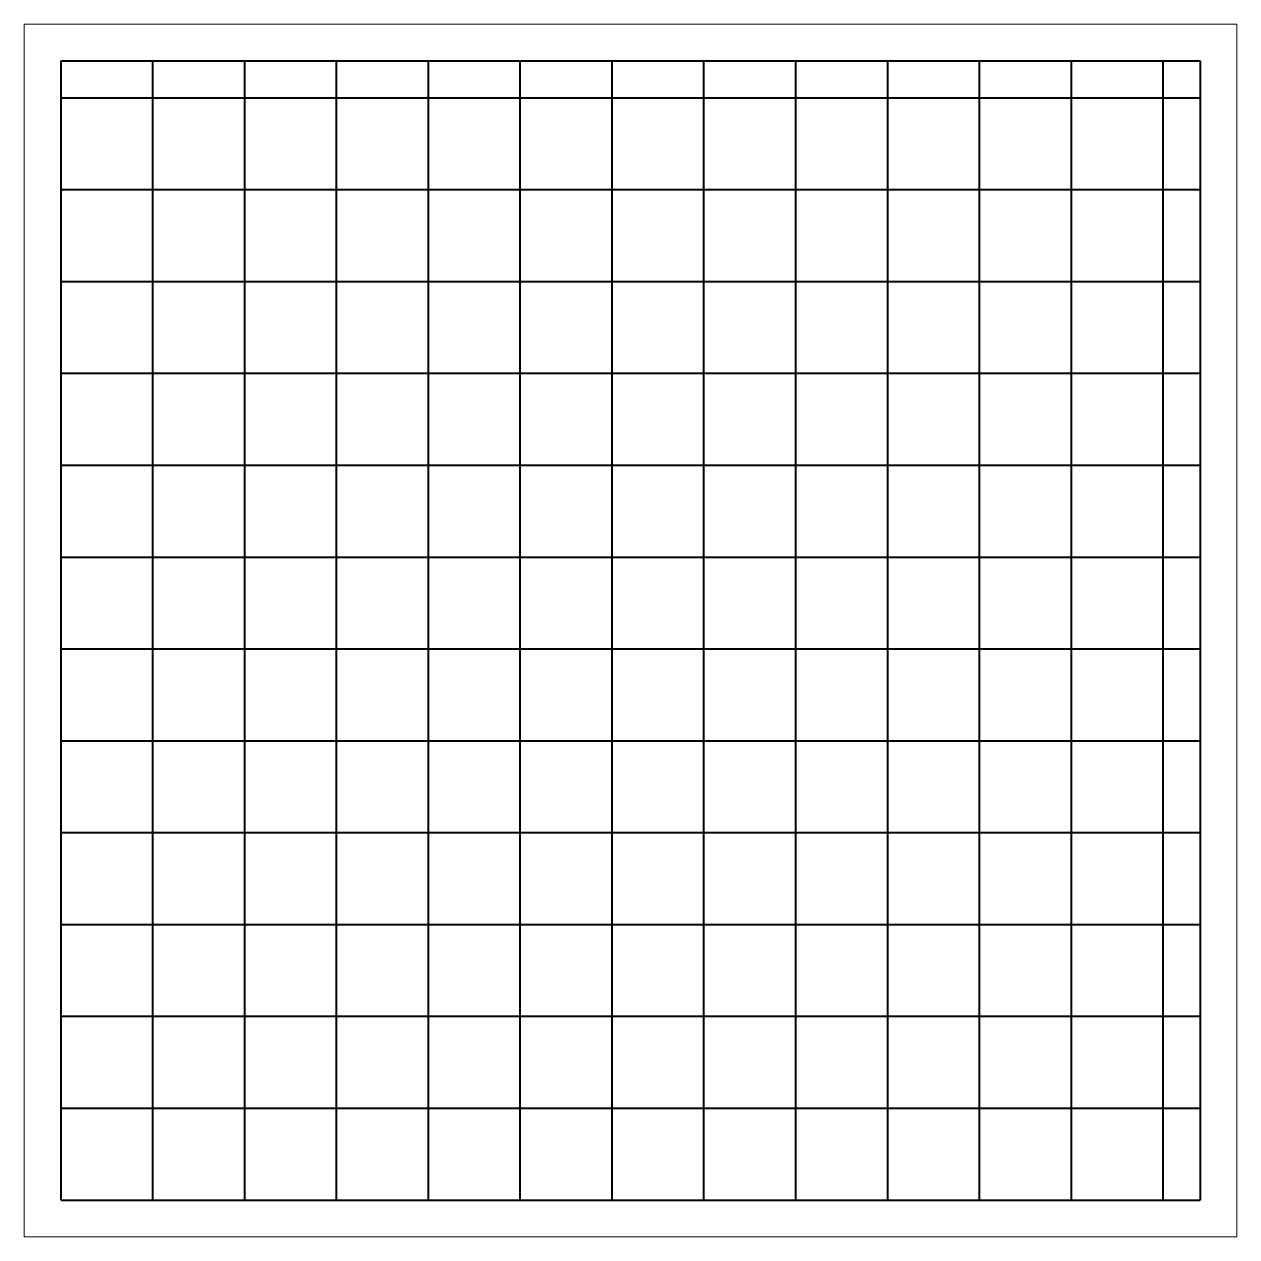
# Model space of a CAD drawing. Header units: feet. Extents: x 4160 to 31260, y -20219 to -1382.
# Drawn here: x 22248.5 to 22314.5, y -7623.9 to -7557.9 of the extents above; entities that cross this region are included whole.
import ezdxf

# ---------------------------------------------------------------- set-up
doc = ezdxf.new("R2010")
doc.units = ezdxf.units.FT
doc.header["$LTSCALE"] = 50
doc.header["$MEASUREMENT"] = 0
doc.layers.add('wall', color=6, linetype='Continuous', lineweight=40)

msp = doc.modelspace()

# ---------------------------------------------------------------- linework, layer by layer
at = {"layer": 'wall', "color": 5, "lineweight": 5, "ltscale": 0.1}
msp.add_lwpolyline([(22314.452, -7623.905), (22248.452, -7623.905), (22248.452, -7557.905), (22314.452, -7557.905), (22314.452, -7623.905)], dxfattribs=at)
msp.add_lwpolyline([(22312.452, -7621.905), (22250.452, -7621.905), (22250.452, -7559.905), (22312.452, -7559.905)], close=True, dxfattribs=at)
at = {"layer": 'wall', "color": 1, "ltscale": 0.1}
for points in [[(22250.452, -7621.905), (22250.452, -7559.905)], [(22255.452, -7621.905), (22255.452, -7559.905)], [(22260.452, -7621.905), (22260.452, -7559.905)], [(22265.452, -7621.905), (22265.452, -7559.905)], [(22270.452, -7621.905), (22270.452, -7559.905)], [(22275.452, -7621.905), (22275.452, -7559.905)], [(22280.452, -7621.905), (22280.452, -7559.905)], [(22285.452, -7621.905), (22285.452, -7559.905)], [(22290.452, -7621.905), (22290.452, -7559.905)], [(22295.452, -7621.905), (22295.452, -7559.905)], [(22300.452, -7621.905), (22300.452, -7559.905)], [(22305.452, -7621.905), (22305.452, -7559.905)], [(22310.452, -7621.905), (22310.452, -7559.905)]]:
    msp.add_lwpolyline(points, dxfattribs=at)
at = {"layer": 'wall', "color": 5, "ltscale": 0.1}
for points in [[(22250.452, -7559.905), (22312.452, -7559.905)], [(22312.452, -7559.905), (22312.452, -7621.905)]]:
    msp.add_lwpolyline(points, dxfattribs=at)
at = {"layer": 'wall', "color": 2, "ltscale": 0.1}
for points in [[(22250.452, -7561.905), (22312.452, -7561.905)], [(22250.452, -7566.905), (22312.452, -7566.905)], [(22250.452, -7571.905), (22312.452, -7571.905)], [(22250.452, -7576.905), (22312.452, -7576.905)], [(22250.452, -7581.905), (22312.452, -7581.905)], [(22250.452, -7586.905), (22312.452, -7586.905)], [(22250.452, -7591.905), (22312.452, -7591.905)], [(22250.452, -7596.905), (22312.452, -7596.905)], [(22250.452, -7601.905), (22312.452, -7601.905)], [(22250.452, -7606.905), (22312.452, -7606.905)], [(22250.452, -7611.905), (22312.452, -7611.905)], [(22250.452, -7616.905), (22312.452, -7616.905)], [(22250.452, -7621.905), (22312.452, -7621.905)]]:
    msp.add_lwpolyline(points, dxfattribs=at)

doc.saveas('drawing.dxf')
